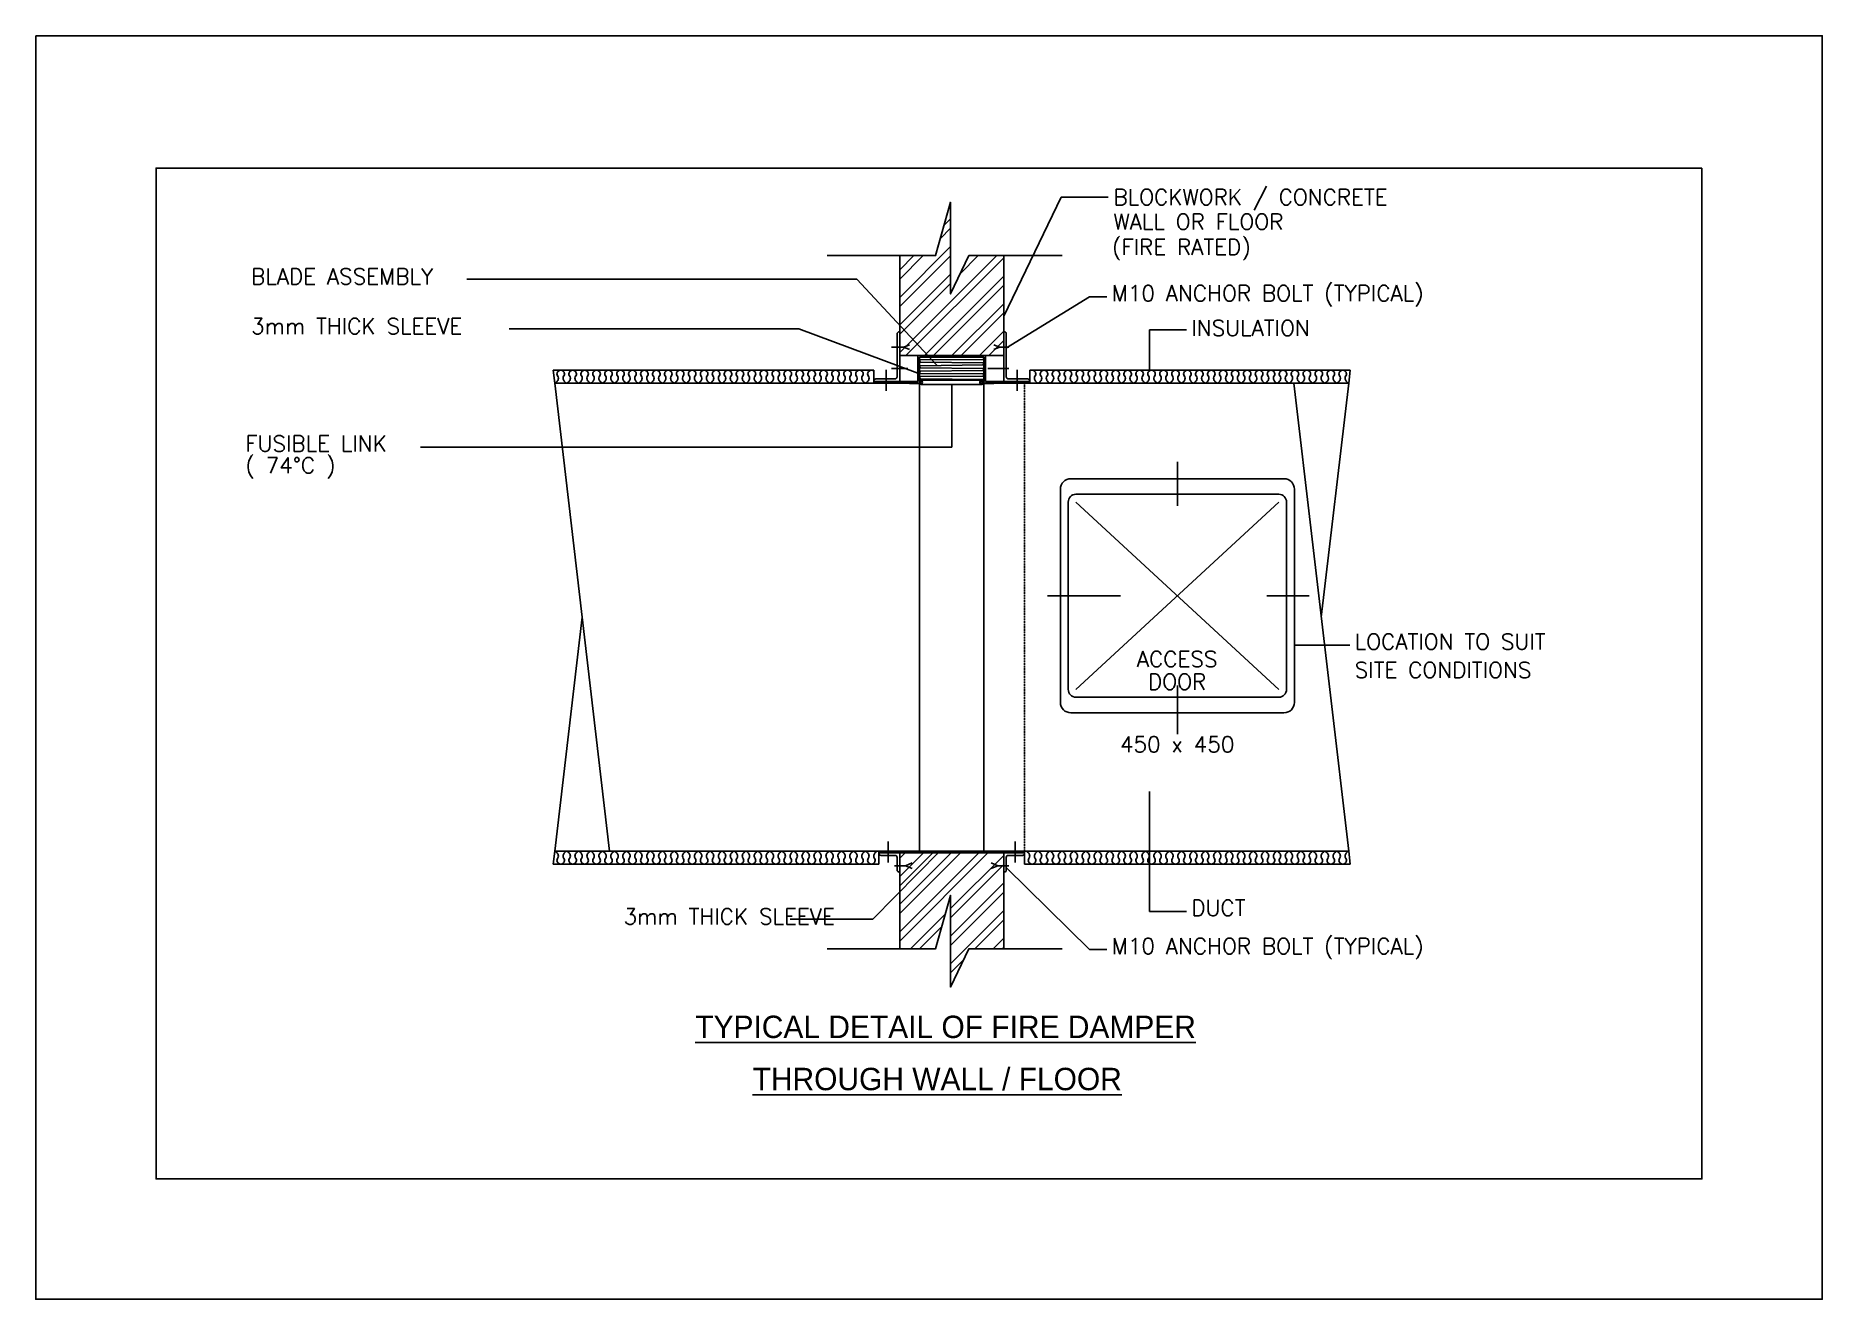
# Model space of a CAD drawing. Header units: millimetres. Extents: x -95178 to 274693, y -2232 to 263302.
# Drawn here: x 163953 to 174260, y 181203 to 188491 of the extents above; entities that cross this region are included whole.
import ezdxf
from ezdxf.enums import TextEntityAlignment as Align

# ---------------------------------------------------------------- set-up
doc = ezdxf.new("R2010")
doc.units = ezdxf.units.MM
doc.linetypes.add('HIDDEN', pattern=[0.375, 0.25, -0.125])
doc.layers.add('A4_BOUNDARY', color=6, linetype='Continuous', plot=False)
for name, color, linetype in [('AWALL', 9, 'Continuous'), ('BLOCK_BOUNDARY', 5, 'Continuous'), ('BW-SHEARWALL-TXT', 7, 'Continuous'), ('DUCT_S', 4, 'Continuous'), ('SUPPORTS', 252, 'Continuous'), ('TEXT', 255, 'Continuous')]:
    doc.layers.add(name, color=color, linetype=linetype)
doc.styles.add('ROMANS', font='romans.shx', dxfattribs={"width": 0.8})
doc.styles.get("Standard").update_dxf_attribs({"font": 'arial.ttf'})
doc.styles.add('UNIV', font='univ.shx')
doc.dimstyles.get("Standard").update_dxf_attribs({"dimtxt": 0.18, "dimasz": 0.18, "dimexe": 0.18, "dimexo": 0.0625, "dimgap": 0.09, "dimtad": 0, "dimtih": 1, "dimtoh": 1, "dimdec": 4, "dimzin": 0, "dimdsep": 46, "dimtxsty": 'Standard', "dimcen": 0.09, "dimadec": 0, "dimazin": 0, "dimtfac": 1, "dimtdec": 4, "dimtofl": 0, "dimtmove": 0, "dimatfit": 3, "dimfxl": 1, "dimtolj": 1, "dimtzin": 0, "dimarcsym": 0})
pattern_1 = [(45, (118958.49, 64294.5), (-79.54951, 79.54951), []), (45, (119011.53, 64294.5), (-79.54951, 79.54951), [])]

msp = doc.modelspace()

# ---------------------------------------------------------------- texts
at = {"layer": 'BW-SHEARWALL-TXT', "style": 'UNIV'}
for s, p in [('%%UTYPICAL DETAIL OF FIRE DAMPER', (169202.375, 182774.727)), ('%%UTHROUGH WALL / FLOOR', (169154.198, 182476.369))]:
    msp.add_text(s, height=129.13246, dxfattribs=at).set_placement(p, align=Align.MIDDLE)
at = {"layer": 'TEXT', "linetype": 'Continuous', "style": 'ROMANS'}
for s, p in [('BLOCKWORK / CONCRETE', (170171.136, 187515.032)), ('WALL OR FLOOR', (170171.136, 187372.908)), ('(FIRE RATED)', (170162.686, 187227.111)), ('BLADE ASSEMBLY', (165195.871, 187057.273)), ('M10 ANCHOR BOLT (TYPICAL)', (170160.542, 186960.603)), ('3mm THICK SLEEVE', (165195.871, 186770.71)), ('INSULATION', (170620.379, 186760.025)), ('FUSIBLE LINK', (165162.967, 186093.539)), ('( 74%%DC )', (165162.967, 185967.973)), ('LOCATION TO SUIT', (171562.851, 184950.948)), ('SITE CONDITIONS', (171562.851, 184787.949)), ('DUCT', (170620.379, 183415.431)), ('3mm THICK SLEEVE', (167344.908, 183365.83)), ('M10 ANCHOR BOLT (TYPICAL)', (170160.542, 183194.733))]:
    msp.add_text(s, height=91.125, dxfattribs=at).set_placement(p)
for s, p in [('ACCESS', (170538.555, 184896.15)), ('DOOR', (170538.555, 184765.044)), ('450 x 450', (170538.555, 184404.731))]:
    msp.add_text(s, height=91.125, dxfattribs=at).set_placement(p, align=Align.MIDDLE)

# ---------------------------------------------------------------- hatches: boundary and pattern name
at = {"layer": 'AWALL'}
h = msp.add_hatch(dxfattribs=at)
h.set_pattern_fill('ANSI32', color=8, scale=300, style=0)
h.set_pattern_definition(pattern_1)
h.paths.add_polyline_path([(169231.056, 187002.38), (169231.056, 187530.988), (169144.497, 187223.434), (168937.865, 187223.434), (168937.865, 186646.837), (169537.865, 186646.837), (169537.865, 186783.734), (169537.865, 187223.434), (169336.849, 187223.434)])
h = msp.add_hatch(dxfattribs=at)
h.set_pattern_fill('ANSI32', color=8, scale=300, style=0)
h.set_pattern_definition(pattern_1)
h.paths.add_polyline_path([(168937.865, 183225.239), (169144.497, 183225.239), (169231.056, 183532.792), (169231.056, 183004.184), (169336.849, 183225.239), (169537.865, 183225.239), (169537.865, 183778.837), (168937.865, 183778.837), (168937.865, 183667.837)])

# ---------------------------------------------------------------- linework, layer by layer
at = {"layer": 'A4_BOUNDARY'}
msp.add_lwpolyline([(163953.135, 188491.34), (174260.307, 188491.34), (174260.307, 181203.441), (163953.135, 181203.441)], close=True, dxfattribs=at)
at = {"layer": 'AWALL'}
for p, q in [((168937.865, 187223.434), (168937.865, 186646.837)), ((169537.865, 187223.434), (169537.865, 186646.837)), ((168937.865, 183787.837), (168937.865, 183225.239)), ((169537.865, 183787.837), (169537.865, 183225.239))]:
    msp.add_line(p, q, dxfattribs=at)
for points in [[(168519.352, 187223.434), (169144.497, 187223.434), (169231.056, 187530.988), (169231.056, 187002.38), (169336.849, 187223.434), (169875.436, 187223.434)], [(168519.352, 183225.239), (169144.497, 183225.239), (169231.056, 183532.792), (169231.056, 183004.184), (169336.849, 183225.239), (169875.436, 183225.239)]]:
    msp.add_lwpolyline(points, dxfattribs=at)
at = {"layer": 'BLOCK_BOUNDARY'}
msp.add_lwpolyline([(173566.221, 187727.846), (173566.221, 181897.527), (164647.221, 181897.527), (164647.221, 187727.846)], close=True, dxfattribs=at)
at = {"layer": 'DUCT_S', "color": 8}
for p, q in [((168787.865, 186562.837), (166938.799, 186562.837)), ((166947.573, 186487.837), (166938.799, 186562.837)), ((169687.865, 186562.837), (171536.931, 186562.837)), ((171528.157, 186487.837), (171536.931, 186562.837)), ((170539.733, 186033.77), (170539.733, 185779.656)), ((169864.733, 184646.205), (169864.733, 185876.205)), ((169924.733, 185936.205), (171154.733, 185936.205)), ((169954.733, 185846.205), (171124.733, 185846.205)), ((171214.733, 184646.205), (171214.733, 185876.205)), ((169909.733, 184721.205), (169909.733, 185801.205)), ((171124.733, 185801.205), (169954.733, 184721.205)), ((169954.733, 185801.205), (171124.733, 184721.205)), ((171169.733, 184721.205), (171169.733, 185801.205)), ((170211.201, 185261.205), (169789.681, 185261.205)), ((171055.765, 185261.205), (171300.68, 185261.205)), ((170539.733, 184462.715), (170539.733, 184742.754)), ((169954.733, 184676.205), (171124.733, 184676.205)), ((169924.733, 184586.205), (171154.733, 184586.205)), ((166947.573, 183787.837), (166938.799, 183712.837)), ((171528.157, 183787.837), (171536.931, 183712.837)), ((168787.865, 183712.837), (166938.799, 183712.837)), ((169687.865, 183712.837), (171536.931, 183712.837))]:
    msp.add_line(p, q, dxfattribs=at)
at = {"layer": 'DUCT_S'}
for p, q in [((166947.573, 186487.837), (167263.437, 183787.837)), ((168817.865, 186487.837), (166947.573, 186487.837)), ((171528.157, 186487.837), (169657.865, 186487.837)), ((171528.157, 183787.837), (171212.293, 186487.837)), ((171528.157, 186487.837), (171370.225, 185137.837)), ((166947.573, 183787.837), (167105.505, 185137.837)), ((168817.865, 183787.837), (166947.573, 183787.837)), ((171528.157, 183787.837), (169657.865, 183787.837))]:
    msp.add_line(p, q, dxfattribs=at)
at = {"layer": 'DUCT_S', "color": 8}
for points in [[(166947.573, 186487.837, 0.136162633), (166962.421, 186499.201, 0.142848104), (166968.763, 186515.891, 0.208291332), (166964.063, 186529.552, -0.230105748), (166960.292, 186542.2, -0.163688759), (166968.325, 186557.365, -0.192111906), (166982.041, 186562.837, -0.192111906), (166995.756, 186557.365, -0.163688759), (167003.789, 186542.2, -0.230105748), (167000.018, 186529.552, 0.208291332), (166995.318, 186515.891, 0.142848104), (167001.66, 186499.201, 0.136162633), (167016.508, 186487.837)], [(167085.442, 186487.837, -0.136162633), (167070.594, 186499.201, -0.142848104), (167064.253, 186515.891, -0.208291332), (167068.953, 186529.552, 0.230105748), (167072.723, 186542.2, 0.163688759), (167064.69, 186557.365, 0.192111906), (167050.975, 186562.837, 0.192111906), (167037.259, 186557.365, 0.163688759), (167029.226, 186542.2, 0.230105748), (167032.997, 186529.552, -0.208291332), (167037.697, 186515.891, -0.142848104), (167031.355, 186499.201, -0.136162633), (167016.508, 186487.837)], [(167154.376, 186487.837, -0.136162633), (167139.529, 186499.201, -0.142848104), (167133.187, 186515.891, -0.208291332), (167137.887, 186529.552, 0.230105748), (167141.658, 186542.2, 0.163688759), (167133.625, 186557.365, 0.192111906), (167119.909, 186562.837, 0.192111906), (167106.194, 186557.365, 0.163688759), (167098.161, 186542.2, 0.230105748), (167101.931, 186529.552, -0.208291332), (167106.631, 186515.891, -0.142848104), (167100.29, 186499.201, -0.136162633), (167085.442, 186487.837)], [(167154.376, 186487.837, 0.136162633), (167169.224, 186499.201, 0.142848104), (167175.566, 186515.891, 0.208291332), (167170.866, 186529.552, -0.230105748), (167167.095, 186542.2, -0.163688759), (167175.128, 186557.365, -0.192111906), (167188.843, 186562.837, -0.192111906), (167202.559, 186557.365, -0.163688759), (167210.592, 186542.2, -0.230105748), (167206.821, 186529.552, 0.208291332), (167202.121, 186515.891, 0.142848104), (167208.463, 186499.201, 0.136162633), (167223.311, 186487.837)], [(167223.311, 186487.837, 0.136162633), (167238.158, 186499.201, 0.142848104), (167244.5, 186515.891, 0.208291332), (167239.8, 186529.552, -0.230105748), (167236.029, 186542.2, -0.163688759), (167244.062, 186557.365, -0.192111906), (167257.778, 186562.837, -0.192111906), (167271.493, 186557.365, -0.163688759), (167279.526, 186542.2, -0.230105748), (167275.756, 186529.552, 0.208291332), (167271.055, 186515.891, 0.142848104), (167277.397, 186499.201, 0.136162633), (167292.245, 186487.837)], [(167361.179, 186487.837, -0.136162633), (167346.331, 186499.201, -0.142848104), (167339.99, 186515.891, -0.208291332), (167344.69, 186529.552, 0.230105748), (167348.46, 186542.2, 0.163688759), (167340.428, 186557.365, 0.192111906), (167326.712, 186562.837, 0.192111906), (167312.996, 186557.365, 0.163688759), (167304.964, 186542.2, 0.230105748), (167308.734, 186529.552, -0.208291332), (167313.434, 186515.891, -0.142848104), (167307.092, 186499.201, -0.136162633), (167292.245, 186487.837)], [(167361.179, 186487.837, 0.136162633), (167376.027, 186499.201, 0.142848104), (167382.369, 186515.891, 0.208291332), (167377.668, 186529.552, -0.230105748), (167373.898, 186542.2, -0.163688759), (167381.931, 186557.365, -0.192111906), (167395.646, 186562.837, -0.192111906), (167409.362, 186557.365, -0.163688759), (167417.395, 186542.2, -0.230105748), (167413.624, 186529.552, 0.208291332), (167408.924, 186515.891, 0.142848104), (167415.266, 186499.201, 0.136162633), (167430.113, 186487.837)], [(167499.048, 186487.837, -0.136162633), (167484.2, 186499.201, -0.142848104), (167477.858, 186515.891, -0.208291332), (167482.558, 186529.552, 0.230105748), (167486.329, 186542.2, 0.163688759), (167478.296, 186557.365, 0.192111906), (167464.581, 186562.837, 0.192111906), (167450.865, 186557.365, 0.163688759), (167442.832, 186542.2, 0.230105748), (167446.603, 186529.552, -0.208291332), (167451.303, 186515.891, -0.142848104), (167444.961, 186499.201, -0.136162633), (167430.113, 186487.837)], [(167567.982, 186487.837, -0.136162633), (167553.134, 186499.201, -0.142848104), (167546.793, 186515.891, -0.208291332), (167551.493, 186529.552, 0.230105748), (167555.263, 186542.2, 0.163688759), (167547.23, 186557.365, 0.192111906), (167533.515, 186562.837, 0.192111906), (167519.799, 186557.365, 0.163688759), (167511.766, 186542.2, 0.230105748), (167515.537, 186529.552, -0.208291332), (167520.237, 186515.891, -0.142848104), (167513.895, 186499.201, -0.136162633), (167499.048, 186487.837)], [(167567.982, 186487.837, 0.136162633), (167582.83, 186499.201, 0.142848104), (167589.171, 186515.891, 0.208291332), (167584.471, 186529.552, -0.230105748), (167580.701, 186542.2, -0.163688759), (167588.734, 186557.365, -0.192111906), (167602.449, 186562.837, -0.192111906), (167616.165, 186557.365, -0.163688759), (167624.198, 186542.2, -0.230105748), (167620.427, 186529.552, 0.208291332), (167615.727, 186515.891, 0.142848104), (167622.069, 186499.201, 0.136162633), (167636.916, 186487.837)], [(167636.916, 186487.837, 0.136162633), (167651.764, 186499.201, 0.142848104), (167658.106, 186515.891, 0.208291332), (167653.406, 186529.552, -0.230105748), (167649.635, 186542.2, -0.163688759), (167657.668, 186557.365, -0.192111906), (167671.383, 186562.837, -0.192111906), (167685.099, 186557.365, -0.163688759), (167693.132, 186542.2, -0.230105748), (167689.361, 186529.552, 0.208291332), (167684.661, 186515.891, 0.142848104), (167691.003, 186499.201, 0.136162633), (167705.851, 186487.837)], [(167774.785, 186487.837, -0.136162633), (167759.937, 186499.201, -0.142848104), (167753.595, 186515.891, -0.208291332), (167758.296, 186529.552, 0.230105748), (167762.066, 186542.2, 0.163688759), (167754.033, 186557.365, 0.192111906), (167740.318, 186562.837, 0.192111906), (167726.602, 186557.365, 0.163688759), (167718.569, 186542.2, 0.230105748), (167722.34, 186529.552, -0.208291332), (167727.04, 186515.891, -0.142848104), (167720.698, 186499.201, -0.136162633), (167705.851, 186487.837)], [(167774.785, 186487.837, 0.136162633), (167789.633, 186499.201, 0.142848104), (167795.974, 186515.891, 0.208291332), (167791.274, 186529.552, -0.230105748), (167787.504, 186542.2, -0.163688759), (167795.536, 186557.365, -0.192111906), (167809.252, 186562.837, -0.192111906), (167822.968, 186557.365, -0.163688759), (167831, 186542.2, -0.230105748), (167827.23, 186529.552, 0.208291332), (167822.53, 186515.891, 0.142848104), (167828.872, 186499.201, 0.136162633), (167843.719, 186487.837)], [(167912.653, 186487.837, -0.136162633), (167897.806, 186499.201, -0.142848104), (167891.464, 186515.891, -0.208291332), (167896.164, 186529.552, 0.230105748), (167899.935, 186542.2, 0.163688759), (167891.902, 186557.365, 0.192111906), (167878.186, 186562.837, 0.192111906), (167864.471, 186557.365, 0.163688759), (167856.438, 186542.2, 0.230105748), (167860.208, 186529.552, -0.208291332), (167864.909, 186515.891, -0.142848104), (167858.567, 186499.201, -0.136162633), (167843.719, 186487.837)], [(167981.588, 186487.837, -0.136162633), (167966.74, 186499.201, -0.142848104), (167960.398, 186515.891, -0.208291332), (167965.098, 186529.552, 0.230105748), (167968.869, 186542.2, 0.163688759), (167960.836, 186557.365, 0.192111906), (167947.121, 186562.837, 0.192111906), (167933.405, 186557.365, 0.163688759), (167925.372, 186542.2, 0.230105748), (167929.143, 186529.552, -0.208291332), (167933.843, 186515.891, -0.142848104), (167927.501, 186499.201, -0.136162633), (167912.653, 186487.837)], [(167981.588, 186487.837, 0.136162633), (167996.435, 186499.201, 0.142848104), (168002.777, 186515.891, 0.208291332), (167998.077, 186529.552, -0.230105748), (167994.306, 186542.2, -0.163688759), (168002.339, 186557.365, -0.192111906), (168016.055, 186562.837, -0.192111906), (168029.77, 186557.365, -0.163688759), (168037.803, 186542.2, -0.230105748), (168034.033, 186529.552, 0.208291332), (168029.333, 186515.891, 0.142848104), (168035.674, 186499.201, 0.136162633), (168050.522, 186487.837)], [(168050.522, 186487.837, 0.136162633), (168065.37, 186499.201, 0.142848104), (168071.712, 186515.891, 0.208291332), (168067.011, 186529.552, -0.230105748), (168063.241, 186542.2, -0.163688759), (168071.274, 186557.365, -0.192111906), (168084.989, 186562.837, -0.192111906), (168098.705, 186557.365, -0.163688759), (168106.738, 186542.2, -0.230105748), (168102.967, 186529.552, 0.208291332), (168098.267, 186515.891, 0.142848104), (168104.609, 186499.201, 0.136162633), (168119.456, 186487.837)], [(168188.391, 186487.837, -0.136162633), (168173.543, 186499.201, -0.142848104), (168167.201, 186515.891, -0.208291332), (168171.901, 186529.552, 0.230105748), (168175.672, 186542.2, 0.163688759), (168167.639, 186557.365, 0.192111906), (168153.924, 186562.837, 0.192111906), (168140.208, 186557.365, 0.163688759), (168132.175, 186542.2, 0.230105748), (168135.946, 186529.552, -0.208291332), (168140.646, 186515.891, -0.142848104), (168134.304, 186499.201, -0.136162633), (168119.456, 186487.837)], [(168188.391, 186487.837, 0.136162633), (168203.238, 186499.201, 0.142848104), (168209.58, 186515.891, 0.208291332), (168204.88, 186529.552, -0.230105748), (168201.109, 186542.2, -0.163688759), (168209.142, 186557.365, -0.192111906), (168222.858, 186562.837, -0.192111906), (168236.573, 186557.365, -0.163688759), (168244.606, 186542.2, -0.230105748), (168240.836, 186529.552, 0.208291332), (168236.135, 186515.891, 0.142848104), (168242.477, 186499.201, 0.136162633), (168257.325, 186487.837)], [(168326.259, 186487.837, -0.136162633), (168311.412, 186499.201, -0.142848104), (168305.07, 186515.891, -0.208291332), (168309.77, 186529.552, 0.230105748), (168313.541, 186542.2, 0.163688759), (168305.508, 186557.365, 0.192111906), (168291.792, 186562.837, 0.192111906), (168278.077, 186557.365, 0.163688759), (168270.044, 186542.2, 0.230105748), (168273.814, 186529.552, -0.208291332), (168278.514, 186515.891, -0.142848104), (168272.173, 186499.201, -0.136162633), (168257.325, 186487.837)], [(168395.194, 186487.837, -0.136162633), (168380.346, 186499.201, -0.142848104), (168374.004, 186515.891, -0.208291332), (168378.704, 186529.552, 0.230105748), (168382.475, 186542.2, 0.163688759), (168374.442, 186557.365, 0.192111906), (168360.726, 186562.837, 0.192111906), (168347.011, 186557.365, 0.163688759), (168338.978, 186542.2, 0.230105748), (168342.749, 186529.552, -0.208291332), (168347.449, 186515.891, -0.142848104), (168341.107, 186499.201, -0.136162633), (168326.259, 186487.837)], [(168395.194, 186487.837, 0.136162633), (168410.041, 186499.201, 0.142848104), (168416.383, 186515.891, 0.208291332), (168411.683, 186529.552, -0.230105748), (168407.912, 186542.2, -0.163688759), (168415.945, 186557.365, -0.192111906), (168429.661, 186562.837, -0.192111906), (168443.376, 186557.365, -0.163688759), (168451.409, 186542.2, -0.230105748), (168447.639, 186529.552, 0.208291332), (168442.938, 186515.891, 0.142848104), (168449.28, 186499.201, 0.136162633), (168464.128, 186487.837)], [(168464.128, 186487.837, 0.136162633), (168478.975, 186499.201, 0.142848104), (168485.317, 186515.891, 0.208291332), (168480.617, 186529.552, -0.230105748), (168476.847, 186542.2, -0.163688759), (168484.879, 186557.365, -0.192111906), (168498.595, 186562.837, -0.192111906), (168512.311, 186557.365, -0.163688759), (168520.343, 186542.2, -0.230105748), (168516.573, 186529.552, 0.208291332), (168511.873, 186515.891, 0.142848104), (168518.214, 186499.201, 0.136162633), (168533.062, 186487.837)], [(168601.996, 186487.837, -0.136162633), (168587.149, 186499.201, -0.142848104), (168580.807, 186515.891, -0.208291332), (168585.507, 186529.552, 0.230105748), (168589.278, 186542.2, 0.163688759), (168581.245, 186557.365, 0.192111906), (168567.529, 186562.837, 0.192111906), (168553.814, 186557.365, 0.163688759), (168545.781, 186542.2, 0.230105748), (168549.551, 186529.552, -0.208291332), (168554.252, 186515.891, -0.142848104), (168547.91, 186499.201, -0.136162633), (168533.062, 186487.837)], [(168601.996, 186487.837, 0.136162633), (168616.844, 186499.201, 0.142848104), (168623.186, 186515.891, 0.208291332), (168618.486, 186529.552, -0.230105748), (168614.715, 186542.2, -0.163688759), (168622.748, 186557.365, -0.192111906), (168636.464, 186562.837, -0.192111906), (168650.179, 186557.365, -0.163688759), (168658.212, 186542.2, -0.230105748), (168654.441, 186529.552, 0.208291332), (168649.741, 186515.891, 0.142848104), (168656.083, 186499.201, 0.136162633), (168670.931, 186487.837)], [(168739.865, 186487.837, -0.136162633), (168725.017, 186499.201, -0.142848104), (168718.676, 186515.891, -0.208291332), (168723.376, 186529.552, 0.230105748), (168727.146, 186542.2, 0.163688759), (168719.113, 186557.365, 0.192111906), (168705.398, 186562.837, 0.192111906), (168691.682, 186557.365, 0.163688759), (168683.649, 186542.2, 0.230105748), (168687.42, 186529.552, -0.208291332), (168692.12, 186515.891, -0.142848104), (168685.778, 186499.201, -0.136162633), (168670.931, 186487.837)], [(168787.865, 186557.537, 0.188858421), (168774.332, 186562.837, 0.192111906), (168760.617, 186557.365, 0.163688759), (168752.584, 186542.2, 0.230105748), (168756.354, 186529.552, -0.208291332), (168761.054, 186515.891, -0.142848104), (168754.713, 186499.201, -0.136162633), (168739.865, 186487.837)], [(169687.865, 186557.537, -0.188858421), (169701.398, 186562.837, -0.192111906), (169715.114, 186557.365, -0.163688759), (169723.147, 186542.2, -0.230105748), (169719.376, 186529.552, 0.208291332), (169714.676, 186515.891, 0.142848104), (169721.018, 186499.201, 0.136162633), (169735.865, 186487.837)], [(169735.865, 186487.837, 0.136162633), (169750.713, 186499.201, 0.142848104), (169757.055, 186515.891, 0.208291332), (169752.355, 186529.552, -0.230105748), (169748.584, 186542.2, -0.163688759), (169756.617, 186557.365, -0.192111906), (169770.332, 186562.837, -0.192111906), (169784.048, 186557.365, -0.163688759), (169792.081, 186542.2, -0.230105748), (169788.31, 186529.552, 0.208291332), (169783.61, 186515.891, 0.142848104), (169789.952, 186499.201, 0.136162633), (169804.8, 186487.837)], [(169873.734, 186487.837, -0.136162633), (169858.886, 186499.201, -0.142848104), (169852.544, 186515.891, -0.208291332), (169857.245, 186529.552, 0.230105748), (169861.015, 186542.2, 0.163688759), (169852.982, 186557.365, 0.192111906), (169839.267, 186562.837, 0.192111906), (169825.551, 186557.365, 0.163688759), (169817.518, 186542.2, 0.230105748), (169821.289, 186529.552, -0.208291332), (169825.989, 186515.891, -0.142848104), (169819.647, 186499.201, -0.136162633), (169804.8, 186487.837)], [(169873.734, 186487.837, 0.136162633), (169888.581, 186499.201, 0.142848104), (169894.923, 186515.891, 0.208291332), (169890.223, 186529.552, -0.230105748), (169886.453, 186542.2, -0.163688759), (169894.485, 186557.365, -0.192111906), (169908.201, 186562.837, -0.192111906), (169921.917, 186557.365, -0.163688759), (169929.949, 186542.2, -0.230105748), (169926.179, 186529.552, 0.208291332), (169921.479, 186515.891, 0.142848104), (169927.82, 186499.201, 0.136162633), (169942.668, 186487.837)], [(170011.602, 186487.837, -0.136162633), (169996.755, 186499.201, -0.142848104), (169990.413, 186515.891, -0.208291332), (169995.113, 186529.552, 0.230105748), (169998.884, 186542.2, 0.163688759), (169990.851, 186557.365, 0.192111906), (169977.135, 186562.837, 0.192111906), (169963.42, 186557.365, 0.163688759), (169955.387, 186542.2, 0.230105748), (169959.157, 186529.552, -0.208291332), (169963.858, 186515.891, -0.142848104), (169957.516, 186499.201, -0.136162633), (169942.668, 186487.837)], [(170080.537, 186487.837, -0.136162633), (170065.689, 186499.201, -0.142848104), (170059.347, 186515.891, -0.208291332), (170064.047, 186529.552, 0.230105748), (170067.818, 186542.2, 0.163688759), (170059.785, 186557.365, 0.192111906), (170046.07, 186562.837, 0.192111906), (170032.354, 186557.365, 0.163688759), (170024.321, 186542.2, 0.230105748), (170028.092, 186529.552, -0.208291332), (170032.792, 186515.891, -0.142848104), (170026.45, 186499.201, -0.136162633), (170011.602, 186487.837)], [(170080.537, 186487.837, 0.136162633), (170095.384, 186499.201, 0.142848104), (170101.726, 186515.891, 0.208291332), (170097.026, 186529.552, -0.230105748), (170093.255, 186542.2, -0.163688759), (170101.288, 186557.365, -0.192111906), (170115.004, 186562.837, -0.192111906), (170128.719, 186557.365, -0.163688759), (170136.752, 186542.2, -0.230105748), (170132.982, 186529.552, 0.208291332), (170128.282, 186515.891, 0.142848104), (170134.623, 186499.201, 0.136162633), (170149.471, 186487.837)], [(170149.471, 186487.837, 0.136162633), (170164.319, 186499.201, 0.142848104), (170170.66, 186515.891, 0.208291332), (170165.96, 186529.552, -0.230105748), (170162.19, 186542.2, -0.163688759), (170170.223, 186557.365, -0.192111906), (170183.938, 186562.837, -0.192111906), (170197.654, 186557.365, -0.163688759), (170205.687, 186542.2, -0.230105748), (170201.916, 186529.552, 0.208291332), (170197.216, 186515.891, 0.142848104), (170203.558, 186499.201, 0.136162633), (170218.405, 186487.837)], [(170287.34, 186487.837, -0.136162633), (170272.492, 186499.201, -0.142848104), (170266.15, 186515.891, -0.208291332), (170270.85, 186529.552, 0.230105748), (170274.621, 186542.2, 0.163688759), (170266.588, 186557.365, 0.192111906), (170252.872, 186562.837, 0.192111906), (170239.157, 186557.365, 0.163688759), (170231.124, 186542.2, 0.230105748), (170234.895, 186529.552, -0.208291332), (170239.595, 186515.891, -0.142848104), (170233.253, 186499.201, -0.136162633), (170218.405, 186487.837)], [(170287.34, 186487.837, 0.136162633), (170302.187, 186499.201, 0.142848104), (170308.529, 186515.891, 0.208291332), (170303.829, 186529.552, -0.230105748), (170300.058, 186542.2, -0.163688759), (170308.091, 186557.365, -0.192111906), (170321.807, 186562.837, -0.192111906), (170335.522, 186557.365, -0.163688759), (170343.555, 186542.2, -0.230105748), (170339.785, 186529.552, 0.208291332), (170335.084, 186515.891, 0.142848104), (170341.426, 186499.201, 0.136162633), (170356.274, 186487.837)], [(170425.208, 186487.837, -0.136162633), (170410.361, 186499.201, -0.142848104), (170404.019, 186515.891, -0.208291332), (170408.719, 186529.552, 0.230105748), (170412.489, 186542.2, 0.163688759), (170404.457, 186557.365, 0.192111906), (170390.741, 186562.837, 0.192111906), (170377.025, 186557.365, 0.163688759), (170368.993, 186542.2, 0.230105748), (170372.763, 186529.552, -0.208291332), (170377.463, 186515.891, -0.142848104), (170371.122, 186499.201, -0.136162633), (170356.274, 186487.837)], [(170494.142, 186487.837, -0.136162633), (170479.295, 186499.201, -0.142848104), (170472.953, 186515.891, -0.208291332), (170477.653, 186529.552, 0.230105748), (170481.424, 186542.2, 0.163688759), (170473.391, 186557.365, 0.192111906), (170459.675, 186562.837, 0.192111906), (170445.96, 186557.365, 0.163688759), (170437.927, 186542.2, 0.230105748), (170441.697, 186529.552, -0.208291332), (170446.398, 186515.891, -0.142848104), (170440.056, 186499.201, -0.136162633), (170425.208, 186487.837)], [(170494.142, 186487.837, 0.136162633), (170508.99, 186499.201, 0.142848104), (170515.332, 186515.891, 0.208291332), (170510.632, 186529.552, -0.230105748), (170506.861, 186542.2, -0.163688759), (170514.894, 186557.365, -0.192111906), (170528.61, 186562.837, -0.192111906), (170542.325, 186557.365, -0.163688759), (170550.358, 186542.2, -0.230105748), (170546.587, 186529.552, 0.208291332), (170541.887, 186515.891, 0.142848104), (170548.229, 186499.201, 0.136162633), (170563.077, 186487.837)], [(170563.077, 186487.837, 0.136162633), (170577.924, 186499.201, 0.142848104), (170584.266, 186515.891, 0.208291332), (170579.566, 186529.552, -0.230105748), (170575.795, 186542.2, -0.163688759), (170583.828, 186557.365, -0.192111906), (170597.544, 186562.837, -0.192111906), (170611.259, 186557.365, -0.163688759), (170619.292, 186542.2, -0.230105748), (170615.522, 186529.552, 0.208291332), (170610.822, 186515.891, 0.142848104), (170617.163, 186499.201, 0.136162633), (170632.011, 186487.837)], [(170700.945, 186487.837, -0.136162633), (170686.098, 186499.201, -0.142848104), (170679.756, 186515.891, -0.208291332), (170684.456, 186529.552, 0.230105748), (170688.227, 186542.2, 0.163688759), (170680.194, 186557.365, 0.192111906), (170666.478, 186562.837, 0.192111906), (170652.763, 186557.365, 0.163688759), (170644.73, 186542.2, 0.230105748), (170648.5, 186529.552, -0.208291332), (170653.2, 186515.891, -0.142848104), (170646.859, 186499.201, -0.136162633), (170632.011, 186487.837)], [(170700.945, 186487.837, 0.136162633), (170715.793, 186499.201, 0.142848104), (170722.135, 186515.891, 0.208291332), (170717.435, 186529.552, -0.230105748), (170713.664, 186542.2, -0.163688759), (170721.697, 186557.365, -0.192111906), (170735.412, 186562.837, -0.192111906), (170749.128, 186557.365, -0.163688759), (170757.161, 186542.2, -0.230105748), (170753.39, 186529.552, 0.208291332), (170748.69, 186515.891, 0.142848104), (170755.032, 186499.201, 0.136162633), (170769.88, 186487.837)], [(170838.814, 186487.837, -0.136162633), (170823.966, 186499.201, -0.142848104), (170817.624, 186515.891, -0.208291332), (170822.325, 186529.552, 0.230105748), (170826.095, 186542.2, 0.163688759), (170818.062, 186557.365, 0.192111906), (170804.347, 186562.837, 0.192111906), (170790.631, 186557.365, 0.163688759), (170782.598, 186542.2, 0.230105748), (170786.369, 186529.552, -0.208291332), (170791.069, 186515.891, -0.142848104), (170784.727, 186499.201, -0.136162633), (170769.88, 186487.837)], [(170907.748, 186487.837, -0.136162633), (170892.901, 186499.201, -0.142848104), (170886.559, 186515.891, -0.208291332), (170891.259, 186529.552, 0.230105748), (170895.029, 186542.2, 0.163688759), (170886.997, 186557.365, 0.192111906), (170873.281, 186562.837, 0.192111906), (170859.565, 186557.365, 0.163688759), (170851.533, 186542.2, 0.230105748), (170855.303, 186529.552, -0.208291332), (170860.003, 186515.891, -0.142848104), (170853.662, 186499.201, -0.136162633), (170838.814, 186487.837)], [(170907.748, 186487.837, 0.136162633), (170922.596, 186499.201, 0.142848104), (170928.938, 186515.891, 0.208291332), (170924.237, 186529.552, -0.230105748), (170920.467, 186542.2, -0.163688759), (170928.5, 186557.365, -0.192111906), (170942.215, 186562.837, -0.192111906), (170955.931, 186557.365, -0.163688759), (170963.964, 186542.2, -0.230105748), (170960.193, 186529.552, 0.208291332), (170955.493, 186515.891, 0.142848104), (170961.835, 186499.201, 0.136162633), (170976.682, 186487.837)], [(170976.682, 186487.837, 0.136162633), (170991.53, 186499.201, 0.142848104), (170997.872, 186515.891, 0.208291332), (170993.172, 186529.552, -0.230105748), (170989.401, 186542.2, -0.163688759), (170997.434, 186557.365, -0.192111906), (171011.15, 186562.837, -0.192111906), (171024.865, 186557.365, -0.163688759), (171032.898, 186542.2, -0.230105748), (171029.128, 186529.552, 0.208291332), (171024.427, 186515.891, 0.142848104), (171030.769, 186499.201, 0.136162633), (171045.617, 186487.837)], [(171114.551, 186487.837, -0.136162633), (171099.703, 186499.201, -0.142848104), (171093.362, 186515.891, -0.208291332), (171098.062, 186529.552, 0.230105748), (171101.832, 186542.2, 0.163688759), (171093.799, 186557.365, 0.192111906), (171080.084, 186562.837, 0.192111906), (171066.368, 186557.365, 0.163688759), (171058.336, 186542.2, 0.230105748), (171062.106, 186529.552, -0.208291332), (171066.806, 186515.891, -0.142848104), (171060.464, 186499.201, -0.136162633), (171045.617, 186487.837)], [(171114.551, 186487.837, 0.136162633), (171129.399, 186499.201, 0.142848104), (171135.741, 186515.891, 0.208291332), (171131.04, 186529.552, -0.230105748), (171127.27, 186542.2, -0.163688759), (171135.303, 186557.365, -0.192111906), (171149.018, 186562.837, -0.192111906), (171162.734, 186557.365, -0.163688759), (171170.767, 186542.2, -0.230105748), (171166.996, 186529.552, 0.208291332), (171162.296, 186515.891, 0.142848104), (171168.638, 186499.201, 0.136162633), (171183.485, 186487.837)], [(171252.42, 186487.837, -0.136162633), (171237.572, 186499.201, -0.142848104), (171231.23, 186515.891, -0.208291332), (171235.93, 186529.552, 0.230105748), (171239.701, 186542.2, 0.163688759), (171231.668, 186557.365, 0.192111906), (171217.953, 186562.837, 0.192111906), (171204.237, 186557.365, 0.163688759), (171196.204, 186542.2, 0.230105748), (171199.975, 186529.552, -0.208291332), (171204.675, 186515.891, -0.142848104), (171198.333, 186499.201, -0.136162633), (171183.485, 186487.837)], [(171321.354, 186487.837, -0.136162633), (171306.506, 186499.201, -0.142848104), (171300.164, 186515.891, -0.208291332), (171304.865, 186529.552, 0.230105748), (171308.635, 186542.2, 0.163688759), (171300.602, 186557.365, 0.192111906), (171286.887, 186562.837, 0.192111906), (171273.171, 186557.365, 0.163688759), (171265.138, 186542.2, 0.230105748), (171268.909, 186529.552, -0.208291332), (171273.609, 186515.891, -0.142848104), (171267.267, 186499.201, -0.136162633), (171252.42, 186487.837)], [(171321.354, 186487.837, 0.136162633), (171336.202, 186499.201, 0.142848104), (171342.543, 186515.891, 0.208291332), (171337.843, 186529.552, -0.230105748), (171334.073, 186542.2, -0.163688759), (171342.106, 186557.365, -0.192111906), (171355.821, 186562.837, -0.192111906), (171369.537, 186557.365, -0.163688759), (171377.57, 186542.2, -0.230105748), (171373.799, 186529.552, 0.208291332), (171369.099, 186515.891, 0.142848104), (171375.441, 186499.201, 0.136162633), (171390.288, 186487.837)], [(171390.288, 186487.837, 0.136162633), (171405.136, 186499.201, 0.142848104), (171411.478, 186515.891, 0.208291332), (171406.778, 186529.552, -0.230105748), (171403.007, 186542.2, -0.163688759), (171411.04, 186557.365, -0.192111906), (171424.755, 186562.837, -0.192111906), (171438.471, 186557.365, -0.163688759), (171446.504, 186542.2, -0.230105748), (171442.733, 186529.552, 0.208291332), (171438.033, 186515.891, 0.142848104), (171444.375, 186499.201, 0.136162633), (171459.223, 186487.837)], [(171528.157, 186487.837, -0.136162633), (171513.309, 186499.201, -0.142848104), (171506.967, 186515.891, -0.208291332), (171511.668, 186529.552, 0.230105748), (171515.438, 186542.2, 0.163688759), (171507.405, 186557.365, 0.192111906), (171493.69, 186562.837, 0.192111906), (171479.974, 186557.365, 0.163688759), (171471.941, 186542.2, 0.230105748), (171475.712, 186529.552, -0.208291332), (171480.412, 186515.891, -0.142848104), (171474.07, 186499.201, -0.136162633), (171459.223, 186487.837)], [(166947.573, 183787.837, -0.136162633), (166962.421, 183776.474, -0.142848104), (166968.763, 183759.784, -0.208291332), (166964.063, 183746.122, 0.230105748), (166960.292, 183733.475, 0.163688759), (166968.325, 183718.309, 0.192111906), (166982.041, 183712.837, 0.192111906), (166995.756, 183718.309, 0.163688759), (167003.789, 183733.475, 0.230105748), (167000.018, 183746.122, -0.208291332), (166995.318, 183759.784, -0.142848104), (167001.66, 183776.474, -0.136162633), (167016.508, 183787.837)], [(167085.442, 183787.837, 0.136162633), (167070.594, 183776.474, 0.142848104), (167064.253, 183759.784, 0.208291332), (167068.953, 183746.122, -0.230105748), (167072.723, 183733.475, -0.163688759), (167064.69, 183718.309, -0.192111906), (167050.975, 183712.837, -0.192111906), (167037.259, 183718.309, -0.163688759), (167029.226, 183733.475, -0.230105748), (167032.997, 183746.122, 0.208291332), (167037.697, 183759.784, 0.142848104), (167031.355, 183776.474, 0.136162633), (167016.508, 183787.837)], [(167154.376, 183787.837, 0.136162633), (167139.529, 183776.474, 0.142848104), (167133.187, 183759.784, 0.208291332), (167137.887, 183746.122, -0.230105748), (167141.658, 183733.475, -0.163688759), (167133.625, 183718.309, -0.192111906), (167119.909, 183712.837, -0.192111906), (167106.194, 183718.309, -0.163688759), (167098.161, 183733.475, -0.230105748), (167101.931, 183746.122, 0.208291332), (167106.631, 183759.784, 0.142848104), (167100.29, 183776.474, 0.136162633), (167085.442, 183787.837)], [(167154.376, 183787.837, -0.136162633), (167169.224, 183776.474, -0.142848104), (167175.566, 183759.784, -0.208291332), (167170.866, 183746.122, 0.230105748), (167167.095, 183733.475, 0.163688759), (167175.128, 183718.309, 0.192111906), (167188.843, 183712.837, 0.192111906), (167202.559, 183718.309, 0.163688759), (167210.592, 183733.475, 0.230105748), (167206.821, 183746.122, -0.208291332), (167202.121, 183759.784, -0.142848104), (167208.463, 183776.474, -0.136162633), (167223.311, 183787.837)], [(167223.311, 183787.837, -0.136162633), (167238.158, 183776.474, -0.142848104), (167244.5, 183759.784, -0.208291332), (167239.8, 183746.122, 0.230105748), (167236.029, 183733.475, 0.163688759), (167244.062, 183718.309, 0.192111906), (167257.778, 183712.837, 0.192111906), (167271.493, 183718.309, 0.163688759), (167279.526, 183733.475, 0.230105748), (167275.756, 183746.122, -0.208291332), (167271.055, 183759.784, -0.142848104), (167277.397, 183776.474, -0.136162633), (167292.245, 183787.837)], [(167361.179, 183787.837, 0.136162633), (167346.331, 183776.474, 0.142848104), (167339.99, 183759.784, 0.208291332), (167344.69, 183746.122, -0.230105748), (167348.46, 183733.475, -0.163688759), (167340.428, 183718.309, -0.192111906), (167326.712, 183712.837, -0.192111906), (167312.996, 183718.309, -0.163688759), (167304.964, 183733.475, -0.230105748), (167308.734, 183746.122, 0.208291332), (167313.434, 183759.784, 0.142848104), (167307.092, 183776.474, 0.136162633), (167292.245, 183787.837)], [(167361.179, 183787.837, -0.136162633), (167376.027, 183776.474, -0.142848104), (167382.369, 183759.784, -0.208291332), (167377.668, 183746.122, 0.230105748), (167373.898, 183733.475, 0.163688759), (167381.931, 183718.309, 0.192111906), (167395.646, 183712.837, 0.192111906), (167409.362, 183718.309, 0.163688759), (167417.395, 183733.475, 0.230105748), (167413.624, 183746.122, -0.208291332), (167408.924, 183759.784, -0.142848104), (167415.266, 183776.474, -0.136162633), (167430.113, 183787.837)], [(167499.048, 183787.837, 0.136162633), (167484.2, 183776.474, 0.142848104), (167477.858, 183759.784, 0.208291332), (167482.558, 183746.122, -0.230105748), (167486.329, 183733.475, -0.163688759), (167478.296, 183718.309, -0.192111906), (167464.581, 183712.837, -0.192111906), (167450.865, 183718.309, -0.163688759), (167442.832, 183733.475, -0.230105748), (167446.603, 183746.122, 0.208291332), (167451.303, 183759.784, 0.142848104), (167444.961, 183776.474, 0.136162633), (167430.113, 183787.837)], [(167567.982, 183787.837, 0.136162633), (167553.134, 183776.474, 0.142848104), (167546.793, 183759.784, 0.208291332), (167551.493, 183746.122, -0.230105748), (167555.263, 183733.475, -0.163688759), (167547.23, 183718.309, -0.192111906), (167533.515, 183712.837, -0.192111906), (167519.799, 183718.309, -0.163688759), (167511.766, 183733.475, -0.230105748), (167515.537, 183746.122, 0.208291332), (167520.237, 183759.784, 0.142848104), (167513.895, 183776.474, 0.136162633), (167499.048, 183787.837)], [(167567.982, 183787.837, -0.136162633), (167582.83, 183776.474, -0.142848104), (167589.171, 183759.784, -0.208291332), (167584.471, 183746.122, 0.230105748), (167580.701, 183733.475, 0.163688759), (167588.734, 183718.309, 0.192111906), (167602.449, 183712.837, 0.192111906), (167616.165, 183718.309, 0.163688759), (167624.198, 183733.475, 0.230105748), (167620.427, 183746.122, -0.208291332), (167615.727, 183759.784, -0.142848104), (167622.069, 183776.474, -0.136162633), (167636.916, 183787.837)], [(167636.916, 183787.837, -0.136162633), (167651.764, 183776.474, -0.142848104), (167658.106, 183759.784, -0.208291332), (167653.406, 183746.122, 0.230105748), (167649.635, 183733.475, 0.163688759), (167657.668, 183718.309, 0.192111906), (167671.383, 183712.837, 0.192111906), (167685.099, 183718.309, 0.163688759), (167693.132, 183733.475, 0.230105748), (167689.361, 183746.122, -0.208291332), (167684.661, 183759.784, -0.142848104), (167691.003, 183776.474, -0.136162633), (167705.851, 183787.837)], [(167774.785, 183787.837, 0.136162633), (167759.937, 183776.474, 0.142848104), (167753.595, 183759.784, 0.208291332), (167758.296, 183746.122, -0.230105748), (167762.066, 183733.475, -0.163688759), (167754.033, 183718.309, -0.192111906), (167740.318, 183712.837, -0.192111906), (167726.602, 183718.309, -0.163688759), (167718.569, 183733.475, -0.230105748), (167722.34, 183746.122, 0.208291332), (167727.04, 183759.784, 0.142848104), (167720.698, 183776.474, 0.136162633), (167705.851, 183787.837)], [(167774.785, 183787.837, -0.136162633), (167789.633, 183776.474, -0.142848104), (167795.974, 183759.784, -0.208291332), (167791.274, 183746.122, 0.230105748), (167787.504, 183733.475, 0.163688759), (167795.536, 183718.309, 0.192111906), (167809.252, 183712.837, 0.192111906), (167822.968, 183718.309, 0.163688759), (167831, 183733.475, 0.230105748), (167827.23, 183746.122, -0.208291332), (167822.53, 183759.784, -0.142848104), (167828.872, 183776.474, -0.136162633), (167843.719, 183787.837)], [(167912.653, 183787.837, 0.136162633), (167897.806, 183776.474, 0.142848104), (167891.464, 183759.784, 0.208291332), (167896.164, 183746.122, -0.230105748), (167899.935, 183733.475, -0.163688759), (167891.902, 183718.309, -0.192111906), (167878.186, 183712.837, -0.192111906), (167864.471, 183718.309, -0.163688759), (167856.438, 183733.475, -0.230105748), (167860.208, 183746.122, 0.208291332), (167864.909, 183759.784, 0.142848104), (167858.567, 183776.474, 0.136162633), (167843.719, 183787.837)], [(167981.588, 183787.837, 0.136162633), (167966.74, 183776.474, 0.142848104), (167960.398, 183759.784, 0.208291332), (167965.098, 183746.122, -0.230105748), (167968.869, 183733.475, -0.163688759), (167960.836, 183718.309, -0.192111906), (167947.121, 183712.837, -0.192111906), (167933.405, 183718.309, -0.163688759), (167925.372, 183733.475, -0.230105748), (167929.143, 183746.122, 0.208291332), (167933.843, 183759.784, 0.142848104), (167927.501, 183776.474, 0.136162633), (167912.653, 183787.837)], [(167981.588, 183787.837, -0.136162633), (167996.435, 183776.474, -0.142848104), (168002.777, 183759.784, -0.208291332), (167998.077, 183746.122, 0.230105748), (167994.306, 183733.475, 0.163688759), (168002.339, 183718.309, 0.192111906), (168016.055, 183712.837, 0.192111906), (168029.77, 183718.309, 0.163688759), (168037.803, 183733.475, 0.230105748), (168034.033, 183746.122, -0.208291332), (168029.333, 183759.784, -0.142848104), (168035.674, 183776.474, -0.136162633), (168050.522, 183787.837)], [(168050.522, 183787.837, -0.136162633), (168065.37, 183776.474, -0.142848104), (168071.712, 183759.784, -0.208291332), (168067.011, 183746.122, 0.230105748), (168063.241, 183733.475, 0.163688759), (168071.274, 183718.309, 0.192111906), (168084.989, 183712.837, 0.192111906), (168098.705, 183718.309, 0.163688759), (168106.738, 183733.475, 0.230105748), (168102.967, 183746.122, -0.208291332), (168098.267, 183759.784, -0.142848104), (168104.609, 183776.474, -0.136162633), (168119.456, 183787.837)], [(168188.391, 183787.837, 0.136162633), (168173.543, 183776.474, 0.142848104), (168167.201, 183759.784, 0.208291332), (168171.901, 183746.122, -0.230105748), (168175.672, 183733.475, -0.163688759), (168167.639, 183718.309, -0.192111906), (168153.924, 183712.837, -0.192111906), (168140.208, 183718.309, -0.163688759), (168132.175, 183733.475, -0.230105748), (168135.946, 183746.122, 0.208291332), (168140.646, 183759.784, 0.142848104), (168134.304, 183776.474, 0.136162633), (168119.456, 183787.837)], [(168188.391, 183787.837, -0.136162633), (168203.238, 183776.474, -0.142848104), (168209.58, 183759.784, -0.208291332), (168204.88, 183746.122, 0.230105748), (168201.109, 183733.475, 0.163688759), (168209.142, 183718.309, 0.192111906), (168222.858, 183712.837, 0.192111906), (168236.573, 183718.309, 0.163688759), (168244.606, 183733.475, 0.230105748), (168240.836, 183746.122, -0.208291332), (168236.135, 183759.784, -0.142848104), (168242.477, 183776.474, -0.136162633), (168257.325, 183787.837)], [(168326.259, 183787.837, 0.136162633), (168311.412, 183776.474, 0.142848104), (168305.07, 183759.784, 0.208291332), (168309.77, 183746.122, -0.230105748), (168313.541, 183733.475, -0.163688759), (168305.508, 183718.309, -0.192111906), (168291.792, 183712.837, -0.192111906), (168278.077, 183718.309, -0.163688759), (168270.044, 183733.475, -0.230105748), (168273.814, 183746.122, 0.208291332), (168278.514, 183759.784, 0.142848104), (168272.173, 183776.474, 0.136162633), (168257.325, 183787.837)], [(168395.194, 183787.837, 0.136162633), (168380.346, 183776.474, 0.142848104), (168374.004, 183759.784, 0.208291332), (168378.704, 183746.122, -0.230105748), (168382.475, 183733.475, -0.163688759), (168374.442, 183718.309, -0.192111906), (168360.726, 183712.837, -0.192111906), (168347.011, 183718.309, -0.163688759), (168338.978, 183733.475, -0.230105748), (168342.749, 183746.122, 0.208291332), (168347.449, 183759.784, 0.142848104), (168341.107, 183776.474, 0.136162633), (168326.259, 183787.837)], [(168395.194, 183787.837, -0.136162633), (168410.041, 183776.474, -0.142848104), (168416.383, 183759.784, -0.208291332), (168411.683, 183746.122, 0.230105748), (168407.912, 183733.475, 0.163688759), (168415.945, 183718.309, 0.192111906), (168429.661, 183712.837, 0.192111906), (168443.376, 183718.309, 0.163688759), (168451.409, 183733.475, 0.230105748), (168447.639, 183746.122, -0.208291332), (168442.938, 183759.784, -0.142848104), (168449.28, 183776.474, -0.136162633), (168464.128, 183787.837)], [(168464.128, 183787.837, -0.136162633), (168478.975, 183776.474, -0.142848104), (168485.317, 183759.784, -0.208291332), (168480.617, 183746.122, 0.230105748), (168476.847, 183733.475, 0.163688759), (168484.879, 183718.309, 0.192111906), (168498.595, 183712.837, 0.192111906), (168512.311, 183718.309, 0.163688759), (168520.343, 183733.475, 0.230105748), (168516.573, 183746.122, -0.208291332), (168511.873, 183759.784, -0.142848104), (168518.214, 183776.474, -0.136162633), (168533.062, 183787.837)], [(168601.996, 183787.837, 0.136162633), (168587.149, 183776.474, 0.142848104), (168580.807, 183759.784, 0.208291332), (168585.507, 183746.122, -0.230105748), (168589.278, 183733.475, -0.163688759), (168581.245, 183718.309, -0.192111906), (168567.529, 183712.837, -0.192111906), (168553.814, 183718.309, -0.163688759), (168545.781, 183733.475, -0.230105748), (168549.551, 183746.122, 0.208291332), (168554.252, 183759.784, 0.142848104), (168547.91, 183776.474, 0.136162633), (168533.062, 183787.837)], [(168601.996, 183787.837, -0.136162633), (168616.844, 183776.474, -0.142848104), (168623.186, 183759.784, -0.208291332), (168618.486, 183746.122, 0.230105748), (168614.715, 183733.475, 0.163688759), (168622.748, 183718.309, 0.192111906), (168636.464, 183712.837, 0.192111906), (168650.179, 183718.309, 0.163688759), (168658.212, 183733.475, 0.230105748), (168654.441, 183746.122, -0.208291332), (168649.741, 183759.784, -0.142848104), (168656.083, 183776.474, -0.136162633), (168670.931, 183787.837)], [(168739.865, 183787.837, 0.136162633), (168725.017, 183776.474, 0.142848104), (168718.676, 183759.784, 0.208291332), (168723.376, 183746.122, -0.230105748), (168727.146, 183733.475, -0.163688759), (168719.113, 183718.309, -0.192111906), (168705.398, 183712.837, -0.192111906), (168691.682, 183718.309, -0.163688759), (168683.649, 183733.475, -0.230105748), (168687.42, 183746.122, 0.208291332), (168692.12, 183759.784, 0.142848104), (168685.778, 183776.474, 0.136162633), (168670.931, 183787.837)], [(168808.799, 183787.837, 0.136162633), (168793.952, 183776.474, 0.142848104), (168787.61, 183759.784, 0.208291332), (168792.31, 183746.122, -0.230105748), (168796.081, 183733.475, -0.163688759), (168788.048, 183718.309, -0.192111906), (168774.332, 183712.837, -0.192111906), (168760.617, 183718.309, -0.163688759), (168752.584, 183733.475, -0.230105748), (168756.354, 183746.122, 0.208291332), (168761.054, 183759.784, 0.142848104), (168754.713, 183776.474, 0.136162633), (168739.865, 183787.837)], [(169666.931, 183787.837, -0.136162633), (169681.779, 183776.474, -0.142848104), (169688.12, 183759.784, -0.208291332), (169683.42, 183746.122, 0.230105748), (169679.65, 183733.475, 0.163688759), (169687.683, 183718.309, 0.192111906), (169701.398, 183712.837, 0.192111906), (169715.114, 183718.309, 0.163688759), (169723.147, 183733.475, 0.230105748), (169719.376, 183746.122, -0.208291332), (169714.676, 183759.784, -0.142848104), (169721.018, 183776.474, -0.136162633), (169735.865, 183787.837)], [(169735.865, 183787.837, -0.136162633), (169750.713, 183776.474, -0.142848104), (169757.055, 183759.784, -0.208291332), (169752.355, 183746.122, 0.230105748), (169748.584, 183733.475, 0.163688759), (169756.617, 183718.309, 0.192111906), (169770.332, 183712.837, 0.192111906), (169784.048, 183718.309, 0.163688759), (169792.081, 183733.475, 0.230105748), (169788.31, 183746.122, -0.208291332), (169783.61, 183759.784, -0.142848104), (169789.952, 183776.474, -0.136162633), (169804.8, 183787.837)], [(169873.734, 183787.837, 0.136162633), (169858.886, 183776.474, 0.142848104), (169852.544, 183759.784, 0.208291332), (169857.245, 183746.122, -0.230105748), (169861.015, 183733.475, -0.163688759), (169852.982, 183718.309, -0.192111906), (169839.267, 183712.837, -0.192111906), (169825.551, 183718.309, -0.163688759), (169817.518, 183733.475, -0.230105748), (169821.289, 183746.122, 0.208291332), (169825.989, 183759.784, 0.142848104), (169819.647, 183776.474, 0.136162633), (169804.8, 183787.837)], [(169873.734, 183787.837, -0.136162633), (169888.581, 183776.474, -0.142848104), (169894.923, 183759.784, -0.208291332), (169890.223, 183746.122, 0.230105748), (169886.453, 183733.475, 0.163688759), (169894.485, 183718.309, 0.192111906), (169908.201, 183712.837, 0.192111906), (169921.917, 183718.309, 0.163688759), (169929.949, 183733.475, 0.230105748), (169926.179, 183746.122, -0.208291332), (169921.479, 183759.784, -0.142848104), (169927.82, 183776.474, -0.136162633), (169942.668, 183787.837)], [(170011.602, 183787.837, 0.136162633), (169996.755, 183776.474, 0.142848104), (169990.413, 183759.784, 0.208291332), (169995.113, 183746.122, -0.230105748), (169998.884, 183733.475, -0.163688759), (169990.851, 183718.309, -0.192111906), (169977.135, 183712.837, -0.192111906), (169963.42, 183718.309, -0.163688759), (169955.387, 183733.475, -0.230105748), (169959.157, 183746.122, 0.208291332), (169963.858, 183759.784, 0.142848104), (169957.516, 183776.474, 0.136162633), (169942.668, 183787.837)], [(170080.537, 183787.837, 0.136162633), (170065.689, 183776.474, 0.142848104), (170059.347, 183759.784, 0.208291332), (170064.047, 183746.122, -0.230105748), (170067.818, 183733.475, -0.163688759), (170059.785, 183718.309, -0.192111906), (170046.07, 183712.837, -0.192111906), (170032.354, 183718.309, -0.163688759), (170024.321, 183733.475, -0.230105748), (170028.092, 183746.122, 0.208291332), (170032.792, 183759.784, 0.142848104), (170026.45, 183776.474, 0.136162633), (170011.602, 183787.837)], [(170080.537, 183787.837, -0.136162633), (170095.384, 183776.474, -0.142848104), (170101.726, 183759.784, -0.208291332), (170097.026, 183746.122, 0.230105748), (170093.255, 183733.475, 0.163688759), (170101.288, 183718.309, 0.192111906), (170115.004, 183712.837, 0.192111906), (170128.719, 183718.309, 0.163688759), (170136.752, 183733.475, 0.230105748), (170132.982, 183746.122, -0.208291332), (170128.282, 183759.784, -0.142848104), (170134.623, 183776.474, -0.136162633), (170149.471, 183787.837)], [(170149.471, 183787.837, -0.136162633), (170164.319, 183776.474, -0.142848104), (170170.66, 183759.784, -0.208291332), (170165.96, 183746.122, 0.230105748), (170162.19, 183733.475, 0.163688759), (170170.223, 183718.309, 0.192111906), (170183.938, 183712.837, 0.192111906), (170197.654, 183718.309, 0.163688759), (170205.687, 183733.475, 0.230105748), (170201.916, 183746.122, -0.208291332), (170197.216, 183759.784, -0.142848104), (170203.558, 183776.474, -0.136162633), (170218.405, 183787.837)], [(170287.34, 183787.837, 0.136162633), (170272.492, 183776.474, 0.142848104), (170266.15, 183759.784, 0.208291332), (170270.85, 183746.122, -0.230105748), (170274.621, 183733.475, -0.163688759), (170266.588, 183718.309, -0.192111906), (170252.872, 183712.837, -0.192111906), (170239.157, 183718.309, -0.163688759), (170231.124, 183733.475, -0.230105748), (170234.895, 183746.122, 0.208291332), (170239.595, 183759.784, 0.142848104), (170233.253, 183776.474, 0.136162633), (170218.405, 183787.837)], [(170287.34, 183787.837, -0.136162633), (170302.187, 183776.474, -0.142848104), (170308.529, 183759.784, -0.208291332), (170303.829, 183746.122, 0.230105748), (170300.058, 183733.475, 0.163688759), (170308.091, 183718.309, 0.192111906), (170321.807, 183712.837, 0.192111906), (170335.522, 183718.309, 0.163688759), (170343.555, 183733.475, 0.230105748), (170339.785, 183746.122, -0.208291332), (170335.084, 183759.784, -0.142848104), (170341.426, 183776.474, -0.136162633), (170356.274, 183787.837)], [(170425.208, 183787.837, 0.136162633), (170410.361, 183776.474, 0.142848104), (170404.019, 183759.784, 0.208291332), (170408.719, 183746.122, -0.230105748), (170412.489, 183733.475, -0.163688759), (170404.457, 183718.309, -0.192111906), (170390.741, 183712.837, -0.192111906), (170377.025, 183718.309, -0.163688759), (170368.993, 183733.475, -0.230105748), (170372.763, 183746.122, 0.208291332), (170377.463, 183759.784, 0.142848104), (170371.122, 183776.474, 0.136162633), (170356.274, 183787.837)], [(170494.142, 183787.837, 0.136162633), (170479.295, 183776.474, 0.142848104), (170472.953, 183759.784, 0.208291332), (170477.653, 183746.122, -0.230105748), (170481.424, 183733.475, -0.163688759), (170473.391, 183718.309, -0.192111906), (170459.675, 183712.837, -0.192111906), (170445.96, 183718.309, -0.163688759), (170437.927, 183733.475, -0.230105748), (170441.697, 183746.122, 0.208291332), (170446.398, 183759.784, 0.142848104), (170440.056, 183776.474, 0.136162633), (170425.208, 183787.837)], [(170494.142, 183787.837, -0.136162633), (170508.99, 183776.474, -0.142848104), (170515.332, 183759.784, -0.208291332), (170510.632, 183746.122, 0.230105748), (170506.861, 183733.475, 0.163688759), (170514.894, 183718.309, 0.192111906), (170528.61, 183712.837, 0.192111906), (170542.325, 183718.309, 0.163688759), (170550.358, 183733.475, 0.230105748), (170546.587, 183746.122, -0.208291332), (170541.887, 183759.784, -0.142848104), (170548.229, 183776.474, -0.136162633), (170563.077, 183787.837)], [(170563.077, 183787.837, -0.136162633), (170577.924, 183776.474, -0.142848104), (170584.266, 183759.784, -0.208291332), (170579.566, 183746.122, 0.230105748), (170575.795, 183733.475, 0.163688759), (170583.828, 183718.309, 0.192111906), (170597.544, 183712.837, 0.192111906), (170611.259, 183718.309, 0.163688759), (170619.292, 183733.475, 0.230105748), (170615.522, 183746.122, -0.208291332), (170610.822, 183759.784, -0.142848104), (170617.163, 183776.474, -0.136162633), (170632.011, 183787.837)], [(170700.945, 183787.837, 0.136162633), (170686.098, 183776.474, 0.142848104), (170679.756, 183759.784, 0.208291332), (170684.456, 183746.122, -0.230105748), (170688.227, 183733.475, -0.163688759), (170680.194, 183718.309, -0.192111906), (170666.478, 183712.837, -0.192111906), (170652.763, 183718.309, -0.163688759), (170644.73, 183733.475, -0.230105748), (170648.5, 183746.122, 0.208291332), (170653.2, 183759.784, 0.142848104), (170646.859, 183776.474, 0.136162633), (170632.011, 183787.837)], [(170700.945, 183787.837, -0.136162633), (170715.793, 183776.474, -0.142848104), (170722.135, 183759.784, -0.208291332), (170717.435, 183746.122, 0.230105748), (170713.664, 183733.475, 0.163688759), (170721.697, 183718.309, 0.192111906), (170735.412, 183712.837, 0.192111906), (170749.128, 183718.309, 0.163688759), (170757.161, 183733.475, 0.230105748), (170753.39, 183746.122, -0.208291332), (170748.69, 183759.784, -0.142848104), (170755.032, 183776.474, -0.136162633), (170769.88, 183787.837)], [(170838.814, 183787.837, 0.136162633), (170823.966, 183776.474, 0.142848104), (170817.624, 183759.784, 0.208291332), (170822.325, 183746.122, -0.230105748), (170826.095, 183733.475, -0.163688759), (170818.062, 183718.309, -0.192111906), (170804.347, 183712.837, -0.192111906), (170790.631, 183718.309, -0.163688759), (170782.598, 183733.475, -0.230105748), (170786.369, 183746.122, 0.208291332), (170791.069, 183759.784, 0.142848104), (170784.727, 183776.474, 0.136162633), (170769.88, 183787.837)], [(170907.748, 183787.837, 0.136162633), (170892.901, 183776.474, 0.142848104), (170886.559, 183759.784, 0.208291332), (170891.259, 183746.122, -0.230105748), (170895.029, 183733.475, -0.163688759), (170886.997, 183718.309, -0.192111906), (170873.281, 183712.837, -0.192111906), (170859.565, 183718.309, -0.163688759), (170851.533, 183733.475, -0.230105748), (170855.303, 183746.122, 0.208291332), (170860.003, 183759.784, 0.142848104), (170853.662, 183776.474, 0.136162633), (170838.814, 183787.837)], [(170907.748, 183787.837, -0.136162633), (170922.596, 183776.474, -0.142848104), (170928.938, 183759.784, -0.208291332), (170924.237, 183746.122, 0.230105748), (170920.467, 183733.475, 0.163688759), (170928.5, 183718.309, 0.192111906), (170942.215, 183712.837, 0.192111906), (170955.931, 183718.309, 0.163688759), (170963.964, 183733.475, 0.230105748), (170960.193, 183746.122, -0.208291332), (170955.493, 183759.784, -0.142848104), (170961.835, 183776.474, -0.136162633), (170976.682, 183787.837)], [(170976.682, 183787.837, -0.136162633), (170991.53, 183776.474, -0.142848104), (170997.872, 183759.784, -0.208291332), (170993.172, 183746.122, 0.230105748), (170989.401, 183733.475, 0.163688759), (170997.434, 183718.309, 0.192111906), (171011.15, 183712.837, 0.192111906), (171024.865, 183718.309, 0.163688759), (171032.898, 183733.475, 0.230105748), (171029.128, 183746.122, -0.208291332), (171024.427, 183759.784, -0.142848104), (171030.769, 183776.474, -0.136162633), (171045.617, 183787.837)], [(171114.551, 183787.837, 0.136162633), (171099.703, 183776.474, 0.142848104), (171093.362, 183759.784, 0.208291332), (171098.062, 183746.122, -0.230105748), (171101.832, 183733.475, -0.163688759), (171093.799, 183718.309, -0.192111906), (171080.084, 183712.837, -0.192111906), (171066.368, 183718.309, -0.163688759), (171058.336, 183733.475, -0.230105748), (171062.106, 183746.122, 0.208291332), (171066.806, 183759.784, 0.142848104), (171060.464, 183776.474, 0.136162633), (171045.617, 183787.837)], [(171114.551, 183787.837, -0.136162633), (171129.399, 183776.474, -0.142848104), (171135.741, 183759.784, -0.208291332), (171131.04, 183746.122, 0.230105748), (171127.27, 183733.475, 0.163688759), (171135.303, 183718.309, 0.192111906), (171149.018, 183712.837, 0.192111906), (171162.734, 183718.309, 0.163688759), (171170.767, 183733.475, 0.230105748), (171166.996, 183746.122, -0.208291332), (171162.296, 183759.784, -0.142848104), (171168.638, 183776.474, -0.136162633), (171183.485, 183787.837)], [(171252.42, 183787.837, 0.136162633), (171237.572, 183776.474, 0.142848104), (171231.23, 183759.784, 0.208291332), (171235.93, 183746.122, -0.230105748), (171239.701, 183733.475, -0.163688759), (171231.668, 183718.309, -0.192111906), (171217.953, 183712.837, -0.192111906), (171204.237, 183718.309, -0.163688759), (171196.204, 183733.475, -0.230105748), (171199.975, 183746.122, 0.208291332), (171204.675, 183759.784, 0.142848104), (171198.333, 183776.474, 0.136162633), (171183.485, 183787.837)], [(171321.354, 183787.837, 0.136162633), (171306.506, 183776.474, 0.142848104), (171300.164, 183759.784, 0.208291332), (171304.865, 183746.122, -0.230105748), (171308.635, 183733.475, -0.163688759), (171300.602, 183718.309, -0.192111906), (171286.887, 183712.837, -0.192111906), (171273.171, 183718.309, -0.163688759), (171265.138, 183733.475, -0.230105748), (171268.909, 183746.122, 0.208291332), (171273.609, 183759.784, 0.142848104), (171267.267, 183776.474, 0.136162633), (171252.42, 183787.837)], [(171321.354, 183787.837, -0.136162633), (171336.202, 183776.474, -0.142848104), (171342.543, 183759.784, -0.208291332), (171337.843, 183746.122, 0.230105748), (171334.073, 183733.475, 0.163688759), (171342.106, 183718.309, 0.192111906), (171355.821, 183712.837, 0.192111906), (171369.537, 183718.309, 0.163688759), (171377.57, 183733.475, 0.230105748), (171373.799, 183746.122, -0.208291332), (171369.099, 183759.784, -0.142848104), (171375.441, 183776.474, -0.136162633), (171390.288, 183787.837)], [(171390.288, 183787.837, -0.136162633), (171405.136, 183776.474, -0.142848104), (171411.478, 183759.784, -0.208291332), (171406.778, 183746.122, 0.230105748), (171403.007, 183733.475, 0.163688759), (171411.04, 183718.309, 0.192111906), (171424.755, 183712.837, 0.192111906), (171438.471, 183718.309, 0.163688759), (171446.504, 183733.475, 0.230105748), (171442.733, 183746.122, -0.208291332), (171438.033, 183759.784, -0.142848104), (171444.375, 183776.474, -0.136162633), (171459.223, 183787.837)], [(171528.157, 183787.837, 0.136162633), (171513.309, 183776.474, 0.142848104), (171506.967, 183759.784, 0.208291332), (171511.668, 183746.122, -0.230105748), (171515.438, 183733.475, -0.163688759), (171507.405, 183718.309, -0.192111906), (171493.69, 183712.837, -0.192111906), (171479.974, 183718.309, -0.163688759), (171471.941, 183733.475, -0.230105748), (171475.712, 183746.122, 0.208291332), (171480.412, 183759.784, 0.142848104), (171474.07, 183776.474, 0.136162633), (171459.223, 183787.837)]]:
    msp.add_lwpolyline(points, format="xyb", dxfattribs=at)
for centre, radius, start, end in [((169924.733, 185876.205), 60, 90, 180), ((169954.733, 185801.205), 45, 90, 180), ((171124.733, 185801.205), 45, 0, 90), ((171154.733, 185876.205), 60, 0, 90), ((169954.733, 184721.205), 45, 180, 270), ((171124.733, 184721.205), 45, 270, 0), ((169924.733, 184646.205), 60, 180, 270), ((171154.733, 184646.205), 60, 270, 0)]:
    msp.add_arc(centre, radius, start, end, dxfattribs=at)
at = {"layer": 'SUPPORTS'}
for p, q in [((168961.815, 186695.099), (168890.526, 186695.099)), ((168961.815, 186695.099), (168994.231, 186709.355)), ((168961.815, 186695.099), (168994.231, 186680.843)), ((169513.915, 186695.099), (169481.499, 186709.355)), ((169513.915, 186695.099), (169481.499, 186680.843)), ((169513.915, 186695.099), (169567.526, 186695.099)), ((168787.865, 186487.837), (168787.865, 186562.837)), ((168859.521, 186563.387), (168859.521, 186442.237)), ((168984.354, 186571.32), (168890.526, 186571.32)), ((169537.865, 186646.837), (168937.865, 186646.837)), ((169042.865, 186646.837), (169042.865, 186496.837)), ((169423.865, 186637.837), (169051.865, 186637.837)), ((169051.865, 186637.837), (169051.865, 183787.837)), ((169418.123, 186624.824), (169057.659, 186621.426)), ((169418.106, 186604.726), (169057.659, 186609.432)), ((169418.158, 186592.731), (169057.659, 186588.025)), ((169418.123, 186560.636), (169057.676, 186555.93)), ((169057.711, 186576.029), (169418.175, 186572.631)), ((169423.865, 186637.837), (169423.865, 183787.837)), ((169432.865, 186646.837), (169432.865, 186496.837)), ((169446.376, 186571.32), (169567.526, 186571.32)), ((169616.209, 186563.387), (169616.209, 186442.237)), ((169687.865, 186487.837), (169687.865, 186562.837)), ((169042.865, 186496.837), (168787.865, 186496.837)), ((168787.865, 186496.837), (168787.865, 186487.837)), ((169051.865, 186487.837), (168817.865, 186487.837)), ((168994.865, 186487.837), (168994.865, 186484.837)), ((169051.865, 186484.837), (168994.865, 186484.837)), ((169418.14, 186540.538), (169057.676, 186543.936)), ((169423.865, 186508.369), (169057.676, 186513.149)), ((169057.728, 186525.145), (169418.192, 186528.543)), ((169412.144, 186503.981), (169063.586, 186503.981)), ((169412.144, 186480.136), (169063.586, 186480.136)), ((169480.865, 186487.837), (169423.865, 186487.837)), ((169423.865, 186487.837), (169657.865, 186487.837)), ((169480.865, 186484.837), (169423.865, 186484.837)), ((169687.865, 186496.837), (169432.865, 186496.837)), ((169480.865, 186487.837), (169480.865, 186484.837)), ((169687.865, 186496.837), (169687.865, 186487.837)), ((168817.865, 183778.837), (168817.865, 183787.837)), ((168817.865, 183787.837), (168817.865, 183712.837)), ((169657.865, 183787.837), (168817.865, 183787.837)), ((169612.865, 183778.837), (168817.865, 183778.837)), ((168871.991, 183843.167), (168871.991, 183722.016)), ((169603.739, 183843.167), (169603.739, 183722.016)), ((169657.865, 183778.837), (169657.865, 183787.837)), ((169657.865, 183787.837), (169657.865, 183712.837)), ((168817.865, 183712.837), (166938.799, 183712.837)), ((168971.675, 183704.355), (168908.204, 183704.355)), ((168971.675, 183704.355), (169009.881, 183720.351)), ((168971.675, 183704.355), (169009.881, 183688.359)), ((169504.055, 183704.355), (169465.849, 183720.351)), ((169504.055, 183704.355), (169465.849, 183688.359)), ((169504.055, 183704.355), (169567.526, 183704.355)), ((169657.865, 183712.837), (171536.931, 183712.837))]:
    msp.add_line(p, q, dxfattribs=at)
at = {"layer": 'SUPPORTS', "linetype": 'HIDDEN'}
msp.add_line((169657.865, 183787.837), (169657.865, 186487.837), dxfattribs=at)
at = {"layer": 'SUPPORTS'}
for points in [[(168799.865, 186511.837, 0.414213562), (168787.865, 186499.837), (168787.865, 186496.837), (168937.865, 186496.837), (168937.865, 186783.734), (168934.865, 186783.734, 0.414213562), (168922.865, 186771.734), (168922.865, 186523.837, -0.414213562), (168910.865, 186511.837)], [(169675.865, 186511.837, -0.414213562), (169687.865, 186499.837), (169687.865, 186496.837), (169537.865, 186496.837), (169537.865, 186783.734), (169540.865, 186783.734, -0.414213562), (169552.865, 186771.734), (169552.865, 186523.837, 0.414213562), (169564.865, 186511.837)], [(168922.865, 183679.837, 0.414213562), (168934.865, 183667.837), (168937.865, 183667.837), (168937.865, 183778.837), (168817.865, 183778.837), (168817.865, 183775.837, 0.414213562), (168829.865, 183763.837), (168910.865, 183763.837, -0.414213562), (168922.865, 183751.837)], [(169552.865, 183679.837, -0.414213562), (169540.865, 183667.837), (169537.865, 183667.837), (169537.865, 183778.837), (169657.865, 183778.837), (169657.865, 183775.837, -0.414213562), (169645.865, 183763.837), (169564.865, 183763.837, 0.414213562), (169552.865, 183751.837)]]:
    msp.add_lwpolyline(points, format="xyb", close=True, dxfattribs=at)
msp.add_lwpolyline([(169418.123, 186624.824, 0.973182653), (169418.07, 186636.819, 0.973182653)], format="xyb", dxfattribs=at)
for centre, radius in [((169063.586, 186492.058), 5.923), ((169411.943, 186492.058), 11.923), ((169412.144, 186492.058), 5.923)]:
    msp.add_circle(centre, radius, dxfattribs=at)
for centre, radius, start, end in [((169057.848, 186615.429), 6, 91.3062774, 268.1916621), ((169057.848, 186582.028), 6, 91.8083379, 268.6937226), ((169417.969, 186598.728), 6, 271.8083379, 88.6937226), ((169417.986, 186566.634), 6, 271.3062774, 88.1916621), ((169057.865, 186549.933), 6, 91.8083379, 268.6937226), ((169057.865, 186519.146), 6, 91.3062774, 268.1916621), ((169063.788, 186492.058), 11.923, 90, 270), ((169418.003, 186534.54), 6, 271.8083379, 88.6937226)]:
    msp.add_arc(centre, radius, start, end, dxfattribs=at)

msp.set_redraw_order([(e.dxf.handle, doc.entitydb.next_handle()) for e in msp.query("TEXT MTEXT ATTDEF DIMENSION ARC_DIMENSION")])  # texts and dimensions are drawn at this point

# ---------------------------------------------------------------- leaders
at = {"layer": 'SUPPORTS', "color": 11}
for points in [[(169553.172, 186692.123), (170032.242, 186986.135), (170131.789, 186986.135)], [(169553.172, 183692.789), (170032.242, 183220.265), (170131.789, 183220.265)]]:
    msp.add_leader(points, dimstyle='Standard', override={"dimscale": 10, "dimtxt": 2, "dimasz": 2.5, "dimexe": 1, "dimexo": 1, "dimgap": 1, "dimtad": 1, "dimtih": 0, "dimtoh": 0, "dimdec": 0, "dimtxsty": 'ROMANS', "dimcen": -1, "dimdle": 1, "dimclrd": 11, "dimclre": 11, "dimclrt": 256, "dimtdec": 0, "dimtix": 1, "dimtofl": 1, "dimtvp": 1.8, "dimtzin": 1}, dxfattribs=at)
at = {"layer": 'TEXT'}
for points in [[(169537.865, 186874.36), (169869.038, 187560.381), (170140.776, 187560.381)], [(169152.508, 186591.263), (168690.401, 187087.848), (166440.008, 187087.848)], [(169042.865, 186545.653), (168355.011, 186801.284), (166684.138, 186801.284)], [(170379.266, 186562.837), (170379.266, 186794.493), (170591.626, 186794.493)], [(169237.865, 186480.136), (169237.865, 186117.664), (166172.663, 186117.664)], [(171214.733, 184976.48), (171534.098, 184976.48)], [(170379.266, 184132.547), (170379.266, 183440.963), (170591.626, 183440.963)], [(169169.243, 183787.837), (168783.364, 183396.405), (168306.684, 183396.405)]]:
    msp.add_leader(points, dimstyle='Standard', override={"dimscale": 10, "dimtxt": 2, "dimasz": 2.5, "dimexe": 1, "dimexo": 1, "dimgap": 1, "dimtad": 1, "dimtih": 0, "dimtoh": 0, "dimdec": 0, "dimtxsty": 'ROMANS', "dimcen": -1, "dimdle": 1, "dimclrd": 11, "dimclre": 11, "dimclrt": 256, "dimtdec": 0, "dimtix": 1, "dimtofl": 1, "dimtvp": 1.8, "dimtzin": 1}, dxfattribs=at)

doc.saveas('drawing.dxf')
